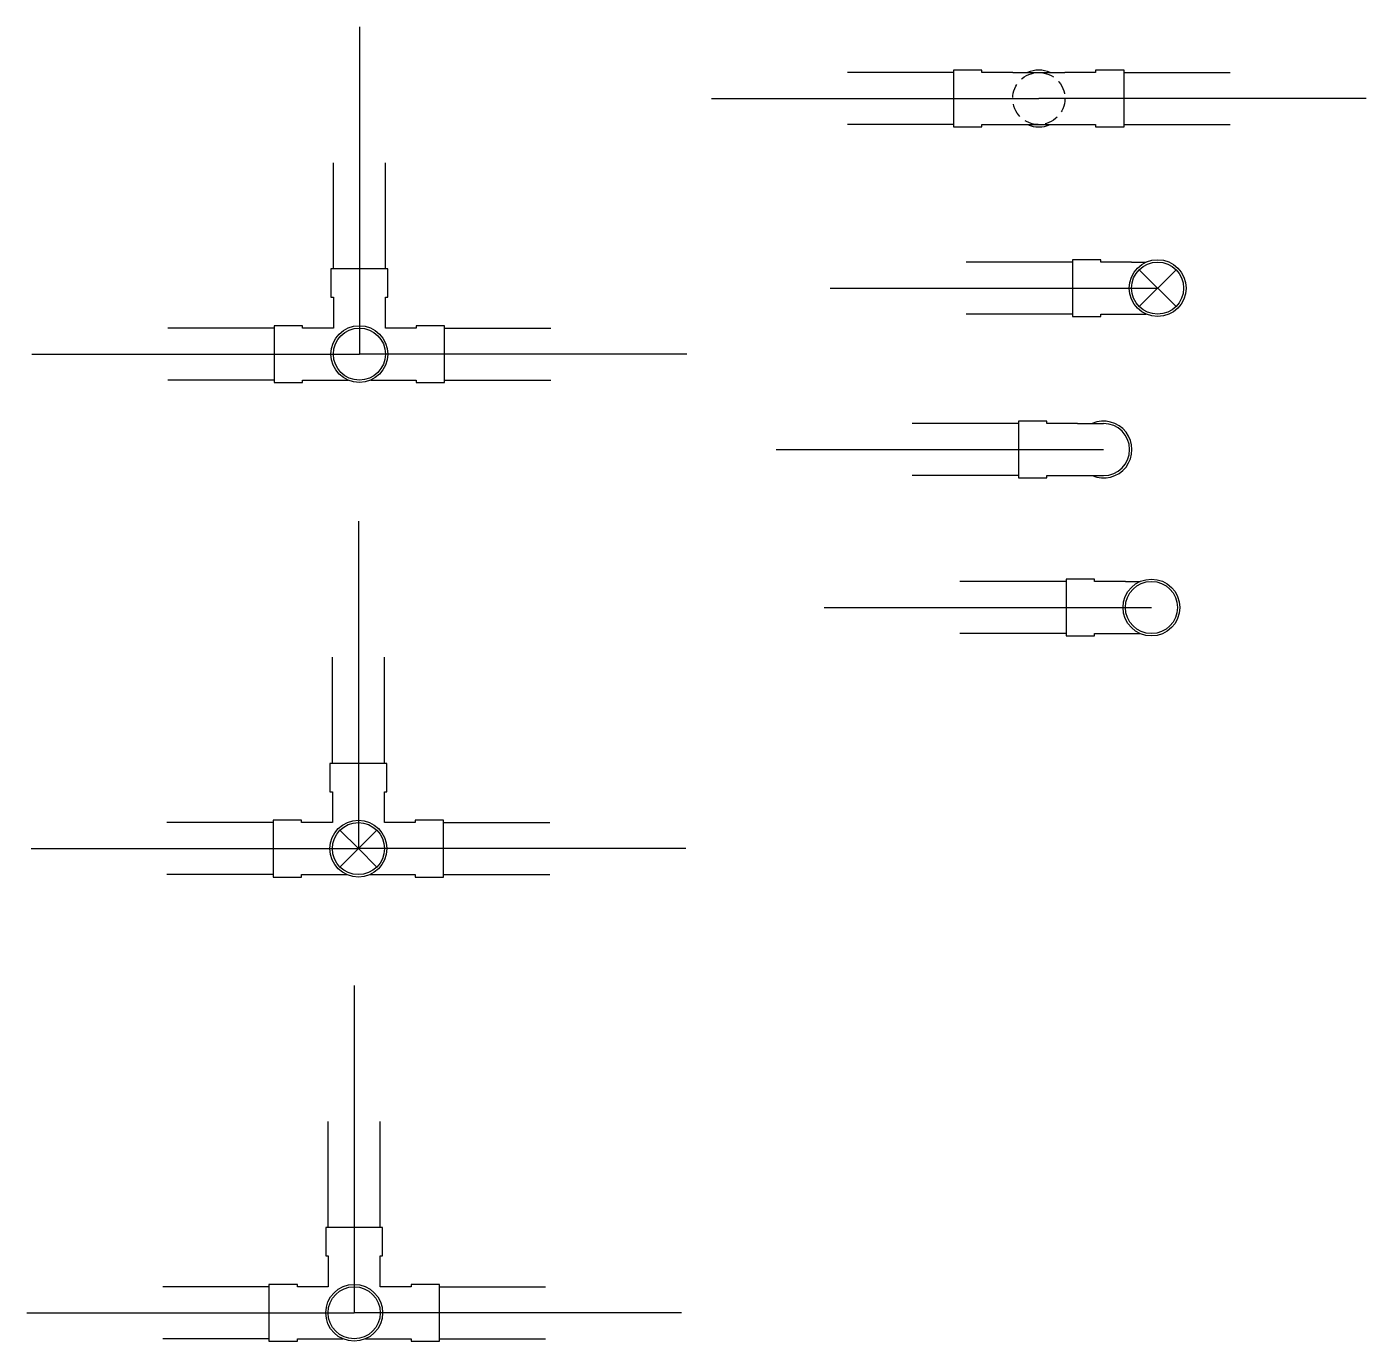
# Model space of a CAD drawing. Header units: inches. Extents: x 7 to 317, y -226 to 200.
# Drawn here: x 81.6 to 166.4, y -39.2 to 44.1 of the extents above; entities that cross this region are included whole.
import ezdxf

# ---------------------------------------------------------------- set-up
doc = ezdxf.new("R2010")
doc.units = ezdxf.units.IN
doc.header["$MEASUREMENT"] = 0
doc.linetypes.add('Vent', pattern=[0.1875, 0.125, -0.0625])
doc.layers.add('DetailLayer', color=149, linetype='Continuous', true_color=0x3a4355)

msp = doc.modelspace()

# ---------------------------------------------------------------- linework, layer by layer
at = {"layer": 'DetailLayer'}
for p, q in [((102.6399, 44.0555), (102.6399, 23.31621)), ((140.28008, 41.15889), (133.55138, 41.15889)), ((142.08008, 41.30889), (140.28008, 41.30889)), ((140.28008, 41.30889), (140.28008, 37.70889)), ((142.08008, 41.15889), (142.08008, 41.30889)), ((144.03008, 41.15889), (142.08008, 41.15889)), ((144.03008, 41.15889), (146.39945, 41.15889)), ((146.39945, 41.15889), (147.33008, 41.15889)), ((149.28008, 41.15889), (147.33008, 41.15889)), ((151.08008, 41.30889), (149.28008, 41.30889)), ((149.28008, 41.30889), (149.28008, 41.15889)), ((151.08008, 37.70889), (151.08008, 41.30889)), ((151.08008, 41.15889), (157.80877, 41.15889)), ((124.94078, 39.50889), (145.68008, 39.50889)), ((166.41937, 39.50889), (145.68008, 39.50889)), ((140.28008, 37.85889), (133.55138, 37.85889)), ((140.28008, 37.70889), (142.08008, 37.70889)), ((140.28008, 37.70889), (140.28008, 37.70889)), ((142.08008, 37.70889), (142.08008, 37.85889)), ((142.08008, 37.85889), (146.39945, 37.85889)), ((146.39945, 37.85889), (149.28008, 37.85889)), ((149.28008, 37.85889), (149.28008, 37.70889)), ((149.28008, 37.70889), (151.08008, 37.70889)), ((151.08008, 37.85889), (157.80877, 37.85889)), ((100.9899, 28.71621), (100.9899, 35.4449)), ((104.2899, 28.71621), (104.2899, 35.4449)), ((147.8054, 29.14619), (141.0767, 29.14619)), ((149.6054, 29.29619), (147.8054, 29.29619)), ((147.8054, 29.29619), (147.8054, 25.69619)), ((149.6054, 29.14619), (149.6054, 29.29619)), ((151.5554, 29.14619), (149.6054, 29.14619)), ((151.5554, 29.14619), (152.48602, 29.14619)), ((154.37212, 26.32946), (152.03867, 28.66291)), ((152.03867, 26.32946), (154.37212, 28.66291)), ((132.4661, 27.49619), (153.2054, 27.49619)), ((147.8054, 25.84619), (141.0767, 25.84619)), ((147.8054, 25.69619), (149.6054, 25.69619)), ((147.8054, 25.69619), (147.8054, 25.69619)), ((149.6054, 25.69619), (149.6054, 25.84619)), ((149.6054, 25.84619), (152.48602, 25.84619)), ((97.2399, 24.96621), (90.5112, 24.96621)), ((108.0399, 24.96621), (114.7686, 24.96621)), ((81.9006, 23.31621), (102.6399, 23.31621)), ((123.37919, 23.31621), (102.6399, 23.31621)), ((97.2399, 21.66621), (90.5112, 21.66621)), ((108.0399, 21.66621), (114.7686, 21.66621)), ((144.38271, 18.91716), (137.65401, 18.91716)), ((146.18271, 19.06716), (144.38271, 19.06716)), ((144.38271, 19.06716), (144.38271, 15.46716)), ((146.18271, 18.91716), (146.18271, 19.06716)), ((148.13271, 18.91716), (146.18271, 18.91716)), ((148.13271, 18.91716), (149.78271, 18.91716)), ((129.04341, 17.26716), (149.78271, 17.26716)), ((144.38271, 15.61716), (137.65401, 15.61716)), ((144.38271, 15.46716), (146.18271, 15.46716)), ((144.38271, 15.46716), (144.38271, 15.46716)), ((146.18271, 15.46716), (146.18271, 15.61716)), ((146.18271, 15.61716), (149.78271, 15.61716)), ((102.57787, 12.72218), (102.57787, -8.01711)), ((147.41442, 8.91025), (140.68572, 8.91025)), ((149.21442, 9.06025), (147.41442, 9.06025)), ((147.41442, 9.06025), (147.41442, 5.46025)), ((149.21442, 8.91025), (149.21442, 9.06025)), ((151.16442, 8.91025), (149.21442, 8.91025)), ((151.16442, 8.91025), (152.09504, 8.91025)), ((132.07512, 7.26025), (152.81442, 7.26025)), ((147.41442, 5.61025), (140.68572, 5.61025)), ((147.41442, 5.46025), (149.21442, 5.46025)), ((147.41442, 5.46025), (147.41442, 5.46025)), ((149.21442, 5.46025), (149.21442, 5.61025)), ((149.21442, 5.61025), (152.09504, 5.61025)), ((100.92787, -2.61711), (100.92787, 4.11158)), ((104.22787, -2.61711), (104.22787, 4.11158)), ((97.17787, -6.36711), (90.44917, -6.36711)), ((107.97787, -6.36711), (114.70657, -6.36711)), ((101.41115, -9.18384), (103.7446, -6.85039)), ((102.57787, -8.01711), (101.41115, -6.85039)), ((81.83858, -8.01711), (102.57787, -8.01711)), ((123.31717, -8.01711), (102.57787, -8.01711)), ((102.57787, -8.01711), (103.7446, -9.18384)), ((97.17787, -9.66711), (90.44917, -9.66711)), ((107.97787, -9.66711), (114.70657, -9.66711)), ((102.3104, -16.68949), (102.3104, -37.42878)), ((100.6604, -32.02878), (100.6604, -25.30008)), ((103.9604, -32.02878), (103.9604, -25.30008)), ((96.9104, -35.77878), (90.18171, -35.77878)), ((107.7104, -35.77878), (114.4391, -35.77878)), ((81.57111, -37.42878), (102.3104, -37.42878)), ((123.0497, -37.42878), (102.3104, -37.42878)), ((96.9104, -39.07878), (90.18171, -39.07878)), ((107.7104, -39.07878), (114.4391, -39.07878))]:
    msp.add_line(p, q, dxfattribs=at)
for points in [[(103.35927, 21.66621), (106.2399, 21.66621), (106.2399, 21.51621), (108.0399, 21.51621), (108.0399, 25.11621), (106.2399, 25.11621), (106.2399, 24.96621), (104.2899, 24.96621), (104.2899, 26.91621), (104.4399, 26.91621), (104.4399, 28.71621), (100.8399, 28.71621), (100.8399, 26.91621), (100.9899, 26.91621), (100.9899, 24.96621), (99.0399, 24.96621), (99.0399, 25.11621), (97.2399, 25.11621), (97.2399, 21.51621), (99.0399, 21.51621), (99.0399, 21.66621), (101.92052, 21.66621)], [(103.29725, -9.66711), (106.17787, -9.66711), (106.17787, -9.81711), (107.97787, -9.81711), (107.97787, -6.21711), (106.17787, -6.21711), (106.17787, -6.36711), (104.22787, -6.36711), (104.22787, -4.41711), (104.37787, -4.41711), (104.37787, -2.61711), (100.77787, -2.61711), (100.77787, -4.41711), (100.92787, -4.41711), (100.92787, -6.36711), (98.97787, -6.36711), (98.97787, -6.21711), (97.17787, -6.21711), (97.17787, -9.81711), (98.97787, -9.81711), (98.97787, -9.66711), (101.8585, -9.66711)], [(103.02978, -39.07878), (105.9104, -39.07878), (105.9104, -39.22878), (107.7104, -39.22878), (107.7104, -35.62878), (105.9104, -35.62878), (105.9104, -35.77878), (103.9604, -35.77878), (103.9604, -33.82878), (104.1104, -33.82878), (104.1104, -32.02878), (100.5104, -32.02878), (100.5104, -33.82878), (100.6604, -33.82878), (100.6604, -35.77878), (98.7104, -35.77878), (98.7104, -35.62878), (96.9104, -35.62878), (96.9104, -39.22878), (98.7104, -39.22878), (98.7104, -39.07878), (101.59103, -39.07878)]]:
    msp.add_lwpolyline(points, dxfattribs=at)
at = {"layer": 'DetailLayer', "linetype": 'Vent', "ltscale": 7}
msp.add_circle((145.68008, 39.50889), 1.65, dxfattribs=at)
at = {"layer": 'DetailLayer', "linetype": 'Continuous', "ltscale": 10}
for centre, radius in [((153.2054, 27.49619), 1.8), ((153.2054, 27.49619), 1.65), ((152.81442, 7.26025), 1.8), ((152.81442, 7.26025), 1.65)]:
    msp.add_circle(centre, radius, dxfattribs=at)
at = {"layer": 'DetailLayer', "linetype": 'Continuous'}
for centre, radius in [((102.6399, 23.31621), 1.8), ((102.6399, 23.31621), 1.65), ((102.57787, -8.01711), 1.8), ((102.57787, -8.01711), 1.65), ((102.3104, -37.42878), 1.8), ((102.3104, -37.42878), 1.65)]:
    msp.add_circle(centre, radius, dxfattribs=at)
at = {"layer": 'DetailLayer', "linetype": 'Continuous', "ltscale": 10}
for centre, radius, start, end in [((145.68008, 39.50889), 1.8, 66.4435357, 113.5564643), ((145.68008, 39.50889), 1.8, 246.4435357, 293.5564643), ((149.78271, 17.26716), 1.8, 246.4435357, 113.5564643), ((149.78271, 17.26716), 1.65, 270, 90)]:
    msp.add_arc(centre, radius, start, end, dxfattribs=at)

doc.saveas('drawing.dxf')
